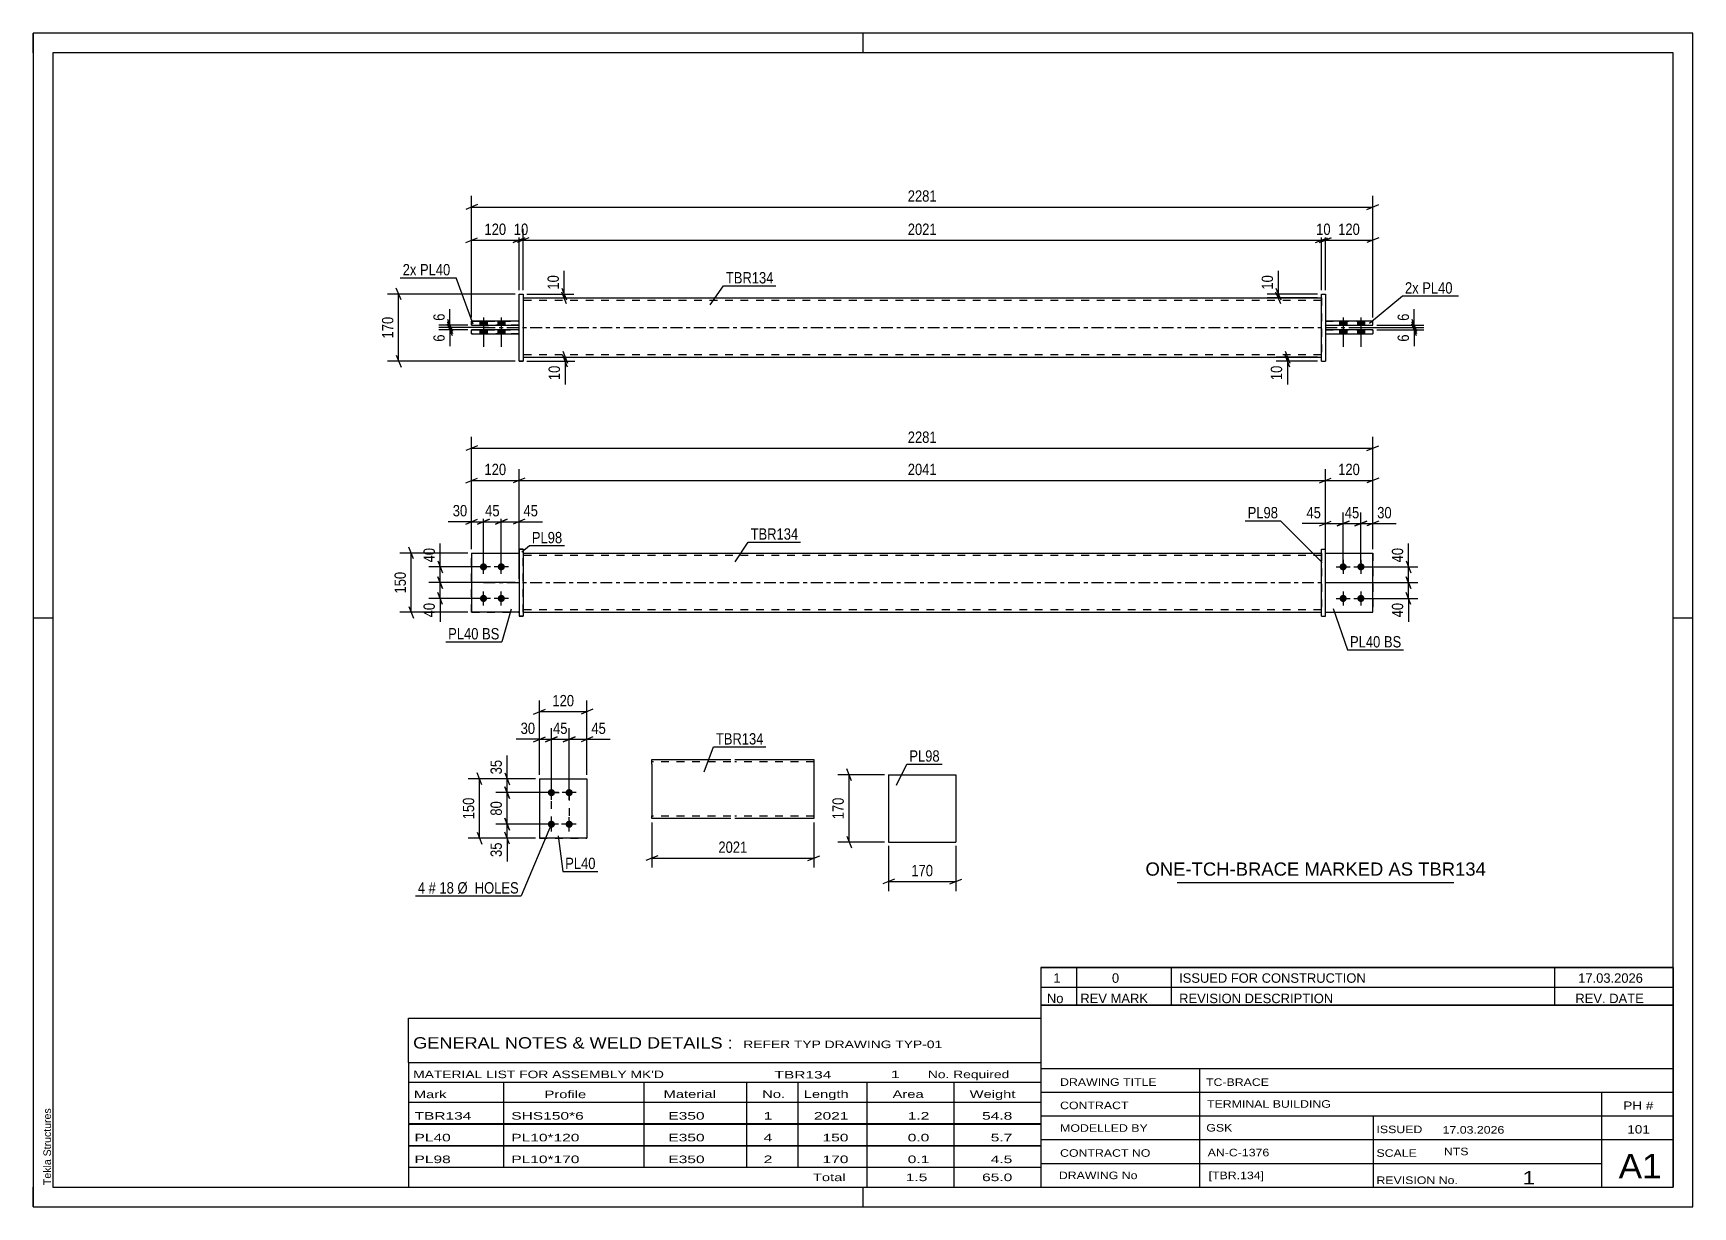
# Paper-space layout 'Layout1' of a CAD drawing. Header units: millimetres. Extents: x 0 to 420, y 0 to 297.
# The model-space entities are those that its viewports show. They can reach past a viewport. Long polylines and large blocks are cut down to what shows.
import ezdxf

# ---------------------------------------------------------------- set-up
doc = ezdxf.new("R2010")
doc.units = ezdxf.units.MM
doc.linetypes.add('DXK_LINE_DOT2', pattern=[3.9198, 1.9599, -1.9599])
doc.linetypes.add('DXK_LINE_DOT3', pattern=[5.9187, 2.979, -0.9799, 0.9799, -0.9799])
doc.layers.add('Viewport layer', color=7, linetype='Continuous', plot=False)
doc.styles.add('Arial', font='ARIAL.TTF', dxfattribs={"height": 0.2})
doc.styles.add('Arial Narrow', font='ARIALN.TTF', dxfattribs={"height": 0.2})

# ---------------------------------------------------------------- blocks, each defined once
blk = doc.blocks.new('Unknown-580573572-1163')
at = {"color": 5, "linetype": 'Continuous'}
for p, q in [((420, 297), (0, 297)), ((0, 297), (0, 0)), ((0, 292), (0, 297)), ((210, 292), (210, 297)), ((420, 0), (420, 297)), ((415, 292), (5, 292)), ((5, 292), (5, 5)), ((415, 5), (415, 292)), ((5, 149), (0, 149)), ((420, 149), (415, 149)), ((0, 0), (0, 5)), ((5, 5), (415, 5)), ((210, 0), (210, 5)), ((0, 0), (420, 0))]:
    blk.add_line(p, q, dxfattribs=at)
at = {"color": 174, "linetype": 'Continuous', "style": 'Arial'}
blk.add_text('Tekla Structures', height=1.9102, rotation=90, dxfattribs=at).set_placement((4.5, 5.5))
blk = doc.blocks.new('Part-580573572-1794 - 1738')
at = {"color": 2, "linetype": 'Continuous'}
for p, q in [((110.96, 165.45), (122.96, 165.45)), ((110.96, 165.45), (110.96, 150.45)), ((122.96, 150.45), (110.96, 150.45)), ((110.96, 150.45), (110.96, 150.45))]:
    blk.add_line(p, q, dxfattribs=at)
at = {"color": 7, "linetype": 'DXK_LINE_DOT2'}
for p, q in [((110.96, 165.45), (122.96, 165.45)), ((122.96, 165.45), (122.96, 165.45)), ((122.96, 165.45), (122.96, 150.45)), ((110.96, 150.45), (122.96, 150.45)), ((110.96, 150.45), (110.96, 150.45))]:
    blk.add_line(p, q, dxfattribs=at)
blk = doc.blocks.new('Part-580573572-1769 - 1738')
at = {"color": 2, "linetype": 'Continuous'}
for p, q in [((327.01, 165.45), (339.01, 165.45)), ((339.01, 165.45), (339.01, 165.45)), ((339.01, 150.45), (339.01, 165.45)), ((327.01, 150.45), (339.01, 150.45))]:
    blk.add_line(p, q, dxfattribs=at)
at = {"color": 7, "linetype": 'DXK_LINE_DOT2'}
for p, q in [((327.01, 165.45), (339.01, 165.45)), ((327.01, 150.45), (327.01, 165.45)), ((327.01, 150.45), (327.01, 150.45)), ((327.01, 150.45), (339.01, 150.45))]:
    blk.add_line(p, q, dxfattribs=at)
blk = doc.blocks.new('Part-580573572-1764 - 1738')
at = {"color": 7, "linetype": 'DXK_LINE_DOT2'}
for p, q in [((327.01, 165.45), (339.01, 165.45)), ((327.01, 150.45), (327.01, 165.45)), ((327.01, 165.45), (339.01, 165.45)), ((339.01, 165.45), (339.01, 165.45)), ((339.01, 165.45), (339.01, 150.45)), ((327.01, 150.45), (327.01, 150.45)), ((327.01, 150.45), (339.01, 150.45)), ((327.01, 150.45), (339.01, 150.45))]:
    blk.add_line(p, q, dxfattribs=at)
blk = doc.blocks.new('Part-580573572-1784 - 1738')
at = {"color": 2, "linetype": 'Continuous'}
for p, q in [((326.01, 166.45), (327.01, 166.45)), ((326.01, 149.45), (326.01, 166.45)), ((327.01, 149.45), (327.01, 166.45)), ((326.01, 149.45), (326.01, 149.45)), ((326.01, 149.45), (327.01, 149.45))]:
    blk.add_line(p, q, dxfattribs=at)
at = {"color": 7, "linetype": 'DXK_LINE_DOT2'}
for p, q in [((326.01, 166.45), (327.01, 166.45)), ((326.01, 149.45), (327.01, 149.45))]:
    blk.add_line(p, q, dxfattribs=at)
blk = doc.blocks.new('Part-580573572-1799 - 1738')
at = {"color": 2, "linetype": 'Continuous'}
for p, q in [((123.96, 166.45), (122.96, 166.45)), ((122.96, 166.45), (122.96, 149.45)), ((123.96, 166.45), (123.96, 166.45)), ((123.96, 166.45), (123.96, 149.45)), ((122.96, 149.45), (123.96, 149.45))]:
    blk.add_line(p, q, dxfattribs=at)
at = {"color": 7, "linetype": 'DXK_LINE_DOT2'}
for p, q in [((122.96, 166.45), (123.96, 166.45)), ((123.96, 149.45), (122.96, 149.45))]:
    blk.add_line(p, q, dxfattribs=at)
blk = doc.blocks.new('Part-580573572-1789 - 1738')
at = {"color": 7, "linetype": 'DXK_LINE_DOT2'}
for p, q in [((110.96, 165.45), (122.96, 165.45)), ((110.96, 165.45), (122.96, 165.45)), ((110.96, 150.45), (110.96, 165.45)), ((122.96, 165.45), (122.96, 165.45)), ((122.96, 165.45), (122.96, 150.45)), ((110.96, 150.45), (122.96, 150.45)), ((122.96, 150.45), (110.96, 150.45)), ((110.96, 150.45), (110.96, 150.45))]:
    blk.add_line(p, q, dxfattribs=at)
blk = doc.blocks.new('Part-580573572-1804 - 1738')
at = {"color": 2, "linetype": 'Continuous'}
for p, q in [((123.96, 165.45), (326.01, 165.45)), ((123.96, 150.45), (326.01, 150.45))]:
    blk.add_line(p, q, dxfattribs=at)
at = {"color": 7, "linetype": 'DXK_LINE_DOT2'}
for p, q in [((123.96, 150.45), (123.96, 165.45)), ((326.01, 164.85), (123.96, 164.85)), ((326.01, 165.45), (326.01, 150.45)), ((326.01, 151.05), (123.96, 151.05))]:
    blk.add_line(p, q, dxfattribs=at)
at = {"color": 7, "linetype": 'DXK_LINE_DOT3'}
blk.add_line((113.96, 157.95), (336.01, 157.95), dxfattribs=at)
blk = doc.blocks.new('Bolt-580573572-1805 - 1738')
at = {"linetype": 'Continuous'}
for points in [[(331.51, 162.85), (331.69, 162.83), (331.87, 162.78), (332.04, 162.68), (332.18, 162.56), (332.29, 162.4), (332.36, 162.23), (332.4, 162.05), (332.4, 161.86), (332.36, 161.68), (332.29, 161.5), (332.18, 161.35), (332.04, 161.23), (331.87, 161.13), (331.69, 161.07), (331.51, 161.05), (331.32, 161.07), (331.14, 161.13), (330.98, 161.23), (330.84, 161.35), (330.73, 161.5), (330.65, 161.68), (330.61, 161.86), (330.61, 162.05), (330.65, 162.23), (330.73, 162.4), (330.84, 162.56), (330.98, 162.68), (331.14, 162.78), (331.32, 162.83)], [(336.01, 162.85), (336.19, 162.83), (336.37, 162.78), (336.54, 162.68), (336.68, 162.56), (336.79, 162.4), (336.86, 162.23), (336.9, 162.05), (336.9, 161.86), (336.86, 161.68), (336.79, 161.5), (336.68, 161.35), (336.54, 161.23), (336.37, 161.13), (336.19, 161.07), (336.01, 161.05), (335.82, 161.07), (335.64, 161.13), (335.48, 161.23), (335.34, 161.35), (335.23, 161.5), (335.15, 161.68), (335.11, 161.86), (335.11, 162.05), (335.15, 162.23), (335.23, 162.4), (335.34, 162.56), (335.48, 162.68), (335.64, 162.78), (335.82, 162.83)], [(331.51, 154.85), (331.69, 154.83), (331.87, 154.78), (332.04, 154.68), (332.18, 154.56), (332.29, 154.4), (332.36, 154.23), (332.4, 154.05), (332.4, 153.86), (332.36, 153.68), (332.29, 153.5), (332.18, 153.35), (332.04, 153.23), (331.87, 153.13), (331.69, 153.07), (331.51, 153.05), (331.32, 153.07), (331.14, 153.13), (330.98, 153.23), (330.84, 153.35), (330.73, 153.5), (330.65, 153.68), (330.61, 153.86), (330.61, 154.05), (330.65, 154.23), (330.73, 154.4), (330.84, 154.56), (330.98, 154.68), (331.14, 154.78), (331.32, 154.83)], [(336.01, 154.85), (336.19, 154.83), (336.37, 154.78), (336.54, 154.68), (336.68, 154.56), (336.79, 154.4), (336.86, 154.23), (336.9, 154.05), (336.9, 153.86), (336.86, 153.68), (336.79, 153.5), (336.68, 153.35), (336.54, 153.23), (336.37, 153.13), (336.19, 153.07), (336.01, 153.05), (335.82, 153.07), (335.64, 153.13), (335.48, 153.23), (335.34, 153.35), (335.23, 153.5), (335.15, 153.68), (335.11, 153.86), (335.11, 154.05), (335.15, 154.23), (335.23, 154.4), (335.34, 154.56), (335.48, 154.68), (335.64, 154.78), (335.82, 154.83)]]:
    blk.add_hatch(color=1, dxfattribs=at).paths.add_polyline_path(points)
at = {"color": 1, "linetype": 'Continuous'}
for p, q in [((329.71, 161.95), (333.31, 161.95)), ((331.51, 163.75), (331.51, 160.15)), ((334.21, 161.95), (337.81, 161.95)), ((336.01, 163.75), (336.01, 160.15)), ((331.51, 155.75), (331.51, 152.15)), ((336.01, 155.75), (336.01, 152.15)), ((329.71, 153.95), (333.31, 153.95)), ((334.21, 153.95), (337.81, 153.95))]:
    blk.add_line(p, q, dxfattribs=at)
blk = doc.blocks.new('Bolt-580573572-1806 - 1738')
at = {"linetype": 'Continuous'}
for points in [[(113.96, 161.05), (113.77, 161.07), (113.59, 161.13), (113.43, 161.23), (113.29, 161.35), (113.18, 161.5), (113.1, 161.68), (113.06, 161.86), (113.06, 162.05), (113.1, 162.23), (113.18, 162.4), (113.29, 162.56), (113.43, 162.68), (113.59, 162.78), (113.77, 162.83), (113.96, 162.85), (114.14, 162.83), (114.32, 162.78), (114.49, 162.68), (114.63, 162.56), (114.74, 162.4), (114.81, 162.23), (114.85, 162.05), (114.85, 161.86), (114.81, 161.68), (114.74, 161.5), (114.63, 161.35), (114.49, 161.23), (114.32, 161.13), (114.14, 161.07)], [(118.46, 161.05), (118.27, 161.07), (118.09, 161.13), (117.93, 161.23), (117.79, 161.35), (117.68, 161.5), (117.6, 161.68), (117.56, 161.86), (117.56, 162.05), (117.6, 162.23), (117.68, 162.4), (117.79, 162.56), (117.93, 162.68), (118.09, 162.78), (118.27, 162.83), (118.46, 162.85), (118.64, 162.83), (118.82, 162.78), (118.99, 162.68), (119.13, 162.56), (119.24, 162.4), (119.31, 162.23), (119.35, 162.05), (119.35, 161.86), (119.31, 161.68), (119.24, 161.5), (119.13, 161.35), (118.99, 161.23), (118.82, 161.13), (118.64, 161.07)], [(113.96, 153.05), (113.77, 153.07), (113.59, 153.13), (113.43, 153.23), (113.29, 153.35), (113.18, 153.5), (113.1, 153.68), (113.06, 153.86), (113.06, 154.05), (113.1, 154.23), (113.18, 154.4), (113.29, 154.56), (113.43, 154.68), (113.59, 154.78), (113.77, 154.83), (113.96, 154.85), (114.14, 154.83), (114.32, 154.78), (114.49, 154.68), (114.63, 154.56), (114.74, 154.4), (114.81, 154.23), (114.85, 154.05), (114.85, 153.86), (114.81, 153.68), (114.74, 153.5), (114.63, 153.35), (114.49, 153.23), (114.32, 153.13), (114.14, 153.07)], [(118.46, 153.05), (118.27, 153.07), (118.09, 153.13), (117.93, 153.23), (117.79, 153.35), (117.68, 153.5), (117.6, 153.68), (117.56, 153.86), (117.56, 154.05), (117.6, 154.23), (117.68, 154.4), (117.79, 154.56), (117.93, 154.68), (118.09, 154.78), (118.27, 154.83), (118.46, 154.85), (118.64, 154.83), (118.82, 154.78), (118.99, 154.68), (119.13, 154.56), (119.24, 154.4), (119.31, 154.23), (119.35, 154.05), (119.35, 153.86), (119.31, 153.68), (119.24, 153.5), (119.13, 153.35), (118.99, 153.23), (118.82, 153.13), (118.64, 153.07)]]:
    blk.add_hatch(color=1, dxfattribs=at).paths.add_polyline_path(points)
at = {"color": 1, "linetype": 'Continuous'}
for p, q in [((115.76, 161.95), (112.16, 161.95)), ((113.96, 160.15), (113.96, 163.75)), ((120.26, 161.95), (116.66, 161.95)), ((118.46, 160.15), (118.46, 163.75)), ((113.96, 152.15), (113.96, 155.75)), ((118.46, 152.15), (118.46, 155.75)), ((115.76, 153.95), (112.16, 153.95)), ((120.26, 153.95), (116.66, 153.95))]:
    blk.add_line(p, q, dxfattribs=at)
blk = doc.blocks.new('Part-580573572-1418 - 1390')
at = {"color": 2, "linetype": 'Continuous'}
for p, q in [((339.01, 224.09), (327.01, 224.09)), ((327.01, 223.09), (339.01, 223.09)), ((339.01, 223.09), (339.01, 224.09))]:
    blk.add_line(p, q, dxfattribs=at)
at = {"color": 7, "linetype": 'DXK_LINE_DOT2'}
for p, q in [((327.01, 224.09), (327.01, 223.09)), ((327.01, 224.09), (339.01, 224.09)), ((327.01, 223.09), (339.01, 223.09))]:
    blk.add_line(p, q, dxfattribs=at)
blk = doc.blocks.new('Part-580573572-1445 - 1390')
at = {"color": 2, "linetype": 'Continuous'}
for p, q in [((123.96, 229.99), (326.01, 229.99)), ((123.96, 214.99), (326.01, 214.99))]:
    blk.add_line(p, q, dxfattribs=at)
at = {"color": 7, "linetype": 'DXK_LINE_DOT2'}
for p, q in [((123.96, 229.99), (123.96, 214.99)), ((326.01, 229.39), (123.96, 229.39)), ((326.01, 229.99), (326.01, 214.99)), ((326.01, 215.59), (123.96, 215.59))]:
    blk.add_line(p, q, dxfattribs=at)
at = {"color": 7, "linetype": 'DXK_LINE_DOT3'}
blk.add_line((113.96, 222.49), (336.01, 222.49), dxfattribs=at)
blk = doc.blocks.new('Bolt-580573572-1429 - 1390')
at = {"linetype": 'Continuous'}
for points in [[(113.06, 223.09), (114.86, 223.09), (114.86, 224.09), (113.06, 224.09)], [(113.06, 223.09), (114.86, 223.09), (114.86, 224.09), (113.06, 224.09)], [(117.56, 223.09), (119.36, 223.09), (119.36, 224.09), (117.56, 224.09)], [(117.56, 223.09), (119.36, 223.09), (119.36, 224.09), (117.56, 224.09)], [(113.06, 220.89), (114.86, 220.89), (114.86, 221.89), (113.06, 221.89)], [(113.06, 220.89), (114.86, 220.89), (114.86, 221.89), (113.06, 221.89)], [(117.56, 220.89), (119.36, 220.89), (119.36, 221.89), (117.56, 221.89)], [(117.56, 220.89), (119.36, 220.89), (119.36, 221.89), (117.56, 221.89)]]:
    blk.add_hatch(color=1, dxfattribs=at).paths.add_polyline_path(points)
at = {"color": 1, "linetype": 'Continuous'}
for p, q in [((113.06, 224.09), (113.06, 223.09)), ((113.06, 224.09), (113.06, 223.09)), ((113.96, 225.09), (113.96, 217.59)), ((113.96, 225.09), (113.96, 217.59)), ((114.86, 224.09), (114.86, 223.09)), ((114.86, 224.09), (114.86, 223.09)), ((117.56, 224.09), (117.56, 223.09)), ((117.56, 224.09), (117.56, 223.09)), ((118.46, 225.09), (118.46, 217.59)), ((118.46, 225.09), (118.46, 217.59)), ((119.36, 224.09), (119.36, 223.09)), ((119.36, 224.09), (119.36, 223.09)), ((113.06, 221.89), (113.06, 220.89)), ((113.06, 221.89), (113.06, 220.89)), ((114.86, 221.89), (114.86, 220.89)), ((114.86, 221.89), (114.86, 220.89)), ((117.56, 221.89), (117.56, 220.89)), ((117.56, 221.89), (117.56, 220.89)), ((119.36, 221.89), (119.36, 220.89)), ((119.36, 221.89), (119.36, 220.89))]:
    blk.add_line(p, q, dxfattribs=at)
blk = doc.blocks.new('Part-580573572-1446 - 1390')
at = {"color": 2, "linetype": 'Continuous'}
for p, q in [((122.96, 230.99), (123.96, 230.99)), ((122.96, 213.99), (122.96, 230.99)), ((123.96, 230.99), (123.96, 230.99)), ((123.96, 230.99), (123.96, 213.99)), ((123.96, 213.99), (122.96, 213.99)), ((122.96, 213.99), (122.96, 213.99))]:
    blk.add_line(p, q, dxfattribs=at)
at = {"color": 7, "linetype": 'DXK_LINE_DOT2'}
for p, q in [((122.96, 230.99), (123.96, 230.99)), ((122.96, 213.99), (123.96, 213.99)), ((122.96, 213.99), (122.96, 213.99))]:
    blk.add_line(p, q, dxfattribs=at)
blk = doc.blocks.new('Bolt-580573572-1430 - 1390')
at = {"linetype": 'Continuous'}
for points in [[(332.41, 224.09), (330.61, 224.09), (330.61, 223.09), (332.41, 223.09)], [(332.41, 224.09), (330.61, 224.09), (330.61, 223.09), (332.41, 223.09)], [(336.91, 224.09), (335.11, 224.09), (335.11, 223.09), (336.91, 223.09)], [(336.91, 224.09), (335.11, 224.09), (335.11, 223.09), (336.91, 223.09)], [(332.41, 221.89), (330.61, 221.89), (330.61, 220.89), (332.41, 220.89)], [(332.41, 221.89), (330.61, 221.89), (330.61, 220.89), (332.41, 220.89)], [(336.91, 221.89), (335.11, 221.89), (335.11, 220.89), (336.91, 220.89)], [(336.91, 221.89), (335.11, 221.89), (335.11, 220.89), (336.91, 220.89)]]:
    blk.add_hatch(color=1, dxfattribs=at).paths.add_polyline_path(points)
at = {"color": 1, "linetype": 'Continuous'}
for p, q in [((330.61, 224.09), (330.61, 223.09)), ((330.61, 224.09), (330.61, 223.09)), ((331.51, 225.09), (331.51, 217.59)), ((331.51, 225.09), (331.51, 217.59)), ((332.41, 224.09), (332.41, 223.09)), ((332.41, 224.09), (332.41, 223.09)), ((335.11, 224.09), (335.11, 223.09)), ((335.11, 224.09), (335.11, 223.09)), ((336.01, 225.09), (336.01, 217.59)), ((336.01, 225.09), (336.01, 217.59)), ((336.91, 224.09), (336.91, 223.09)), ((336.91, 224.09), (336.91, 223.09)), ((330.61, 221.89), (330.61, 220.89)), ((330.61, 221.89), (330.61, 220.89)), ((332.41, 221.89), (332.41, 220.89)), ((332.41, 221.89), (332.41, 220.89)), ((335.11, 221.89), (335.11, 220.89)), ((335.11, 221.89), (335.11, 220.89)), ((336.91, 221.89), (336.91, 220.89)), ((336.91, 221.89), (336.91, 220.89))]:
    blk.add_line(p, q, dxfattribs=at)
blk = doc.blocks.new('Part-580573572-1451 - 1390')
at = {"color": 2, "linetype": 'Continuous'}
for p, q in [((122.96, 221.89), (110.96, 221.89)), ((110.96, 220.89), (110.96, 221.89)), ((110.96, 220.89), (122.96, 220.89)), ((110.96, 220.89), (110.96, 220.89))]:
    blk.add_line(p, q, dxfattribs=at)
at = {"color": 7, "linetype": 'DXK_LINE_DOT2'}
for p, q in [((110.96, 221.89), (122.96, 221.89)), ((122.96, 220.89), (110.96, 220.89)), ((122.96, 220.89), (122.96, 221.89))]:
    blk.add_line(p, q, dxfattribs=at)
blk = doc.blocks.new('Part-580573572-1456 - 1390')
at = {"color": 2, "linetype": 'Continuous'}
for p, q in [((122.96, 224.09), (110.96, 224.09)), ((110.96, 223.09), (110.96, 224.09)), ((110.96, 223.09), (122.96, 223.09)), ((110.96, 223.09), (110.96, 223.09))]:
    blk.add_line(p, q, dxfattribs=at)
at = {"color": 7, "linetype": 'DXK_LINE_DOT2'}
for p, q in [((110.96, 224.09), (122.96, 224.09)), ((122.96, 223.09), (110.96, 223.09)), ((122.96, 223.09), (122.96, 224.09))]:
    blk.add_line(p, q, dxfattribs=at)
blk = doc.blocks.new('Part-580573572-1457 - 1390')
at = {"color": 2, "linetype": 'Continuous'}
for p, q in [((326.01, 230.99), (326.01, 230.99)), ((326.01, 213.99), (326.01, 230.99)), ((326.01, 230.99), (327.01, 230.99)), ((327.01, 230.99), (327.01, 230.99)), ((327.01, 230.99), (327.01, 213.99)), ((326.01, 213.99), (327.01, 213.99)), ((326.01, 213.99), (326.01, 213.99)), ((327.01, 213.99), (327.01, 213.99))]:
    blk.add_line(p, q, dxfattribs=at)
at = {"color": 7, "linetype": 'DXK_LINE_DOT2'}
for p, q in [((326.01, 230.99), (327.01, 230.99)), ((326.01, 213.99), (327.01, 213.99)), ((327.01, 213.99), (327.01, 213.99))]:
    blk.add_line(p, q, dxfattribs=at)
blk = doc.blocks.new('Part-580573572-1462 - 1390')
at = {"color": 2, "linetype": 'Continuous'}
for p, q in [((339.01, 221.89), (327.01, 221.89)), ((327.01, 220.89), (339.01, 220.89)), ((339.01, 221.89), (339.01, 220.89))]:
    blk.add_line(p, q, dxfattribs=at)
at = {"color": 7, "linetype": 'DXK_LINE_DOT2'}
for p, q in [((327.01, 221.89), (327.01, 220.89)), ((327.01, 221.89), (339.01, 221.89)), ((327.01, 220.89), (339.01, 220.89))]:
    blk.add_line(p, q, dxfattribs=at)
blk = doc.blocks.new('Bolt-580573572-2158 - 2123')
at = {"linetype": 'Continuous'}
for points in [[(131.14, 105.71), (131.32, 105.69), (131.5, 105.64), (131.67, 105.54), (131.81, 105.42), (131.92, 105.26), (131.99, 105.09), (132.03, 104.91), (132.03, 104.72), (131.99, 104.54), (131.92, 104.36), (131.81, 104.21), (131.67, 104.09), (131.5, 103.99), (131.32, 103.93), (131.14, 103.91), (130.95, 103.93), (130.77, 103.99), (130.61, 104.09), (130.47, 104.21), (130.36, 104.36), (130.28, 104.54), (130.24, 104.72), (130.24, 104.91), (130.28, 105.09), (130.36, 105.26), (130.47, 105.42), (130.61, 105.54), (130.77, 105.64), (130.95, 105.69)], [(135.64, 105.71), (135.82, 105.69), (136, 105.64), (136.17, 105.54), (136.31, 105.42), (136.42, 105.26), (136.49, 105.09), (136.53, 104.91), (136.53, 104.72), (136.49, 104.54), (136.42, 104.36), (136.31, 104.21), (136.17, 104.09), (136, 103.99), (135.82, 103.93), (135.64, 103.91), (135.45, 103.93), (135.27, 103.99), (135.11, 104.09), (134.97, 104.21), (134.86, 104.36), (134.78, 104.54), (134.74, 104.72), (134.74, 104.91), (134.78, 105.09), (134.86, 105.26), (134.97, 105.42), (135.11, 105.54), (135.27, 105.64), (135.45, 105.69)], [(131.14, 97.71), (131.32, 97.69), (131.5, 97.64), (131.67, 97.54), (131.81, 97.42), (131.92, 97.26), (131.99, 97.09), (132.03, 96.91), (132.03, 96.72), (131.99, 96.54), (131.92, 96.36), (131.81, 96.21), (131.67, 96.09), (131.5, 95.99), (131.32, 95.93), (131.14, 95.91), (130.95, 95.93), (130.77, 95.99), (130.61, 96.09), (130.47, 96.21), (130.36, 96.36), (130.28, 96.54), (130.24, 96.72), (130.24, 96.91), (130.28, 97.09), (130.36, 97.26), (130.47, 97.42), (130.61, 97.54), (130.77, 97.64), (130.95, 97.69)], [(135.64, 97.71), (135.82, 97.69), (136, 97.64), (136.17, 97.54), (136.31, 97.42), (136.42, 97.26), (136.49, 97.09), (136.53, 96.91), (136.53, 96.72), (136.49, 96.54), (136.42, 96.36), (136.31, 96.21), (136.17, 96.09), (136, 95.99), (135.82, 95.93), (135.64, 95.91), (135.45, 95.93), (135.27, 95.99), (135.11, 96.09), (134.97, 96.21), (134.86, 96.36), (134.78, 96.54), (134.74, 96.72), (134.74, 96.91), (134.78, 97.09), (134.86, 97.26), (134.97, 97.42), (135.11, 97.54), (135.27, 97.64), (135.45, 97.69)]]:
    blk.add_hatch(color=1, dxfattribs=at).paths.add_polyline_path(points)
at = {"color": 1, "linetype": 'Continuous'}
for p, q in [((131.14, 103.01), (131.14, 106.61)), ((135.64, 103.01), (135.64, 106.61)), ((132.94, 104.81), (129.34, 104.81)), ((137.44, 104.81), (133.84, 104.81)), ((132.94, 96.81), (129.34, 96.81)), ((131.14, 95.01), (131.14, 98.61)), ((137.44, 96.81), (133.84, 96.81)), ((135.64, 95.01), (135.64, 98.61))]:
    blk.add_line(p, q, dxfattribs=at)
blk = doc.blocks.new('Part-580573572-2163 - 2123')
at = {"color": 2, "linetype": 'Continuous'}
for p, q in [((128.14, 108.31), (140.14, 108.31)), ((128.14, 108.31), (128.14, 93.31)), ((140.14, 108.31), (140.14, 108.31)), ((140.14, 108.31), (140.14, 93.31)), ((140.14, 93.31), (128.14, 93.31)), ((128.14, 93.31), (128.14, 93.31))]:
    blk.add_line(p, q, dxfattribs=at)
at = {"color": 7, "linetype": 'DXK_LINE_DOT2'}
for p, q in [((128.14, 108.31), (140.14, 108.31)), ((140.14, 108.31), (140.14, 108.31)), ((128.14, 93.31), (140.14, 93.31))]:
    blk.add_line(p, q, dxfattribs=at)
blk = doc.blocks.new('Part-580573572-2294 - 2288')
at = {"color": 2, "linetype": 'Continuous'}
for p, q in [((216.48, 109.31), (216.48, 92.31)), ((216.48, 109.31), (233.48, 109.31)), ((233.48, 109.31), (233.48, 92.31)), ((216.48, 92.31), (233.48, 92.31))]:
    blk.add_line(p, q, dxfattribs=at)
blk = doc.blocks.new('Part-580573572-2321 - 2313')
at = {"color": 2, "linetype": 'Continuous'}
for p, q in [((156.56, 112.03), (156.56, 113.23)), ((156.56, 113.23), (176.56, 113.23)), ((156.56, 112.03), (156.56, 98.97)), ((177.56, 113.23), (197.56, 113.23)), ((197.56, 113.23), (197.56, 113.14)), ((197.56, 113.14), (197.56, 112.03)), ((197.56, 112.03), (197.56, 98.23)), ((156.56, 98.32), (156.56, 98.97)), ((156.56, 98.23), (156.56, 98.32)), ((176.56, 98.23), (156.56, 98.23)), ((197.56, 98.23), (177.56, 98.23))]:
    blk.add_line(p, q, dxfattribs=at)
at = {"color": 7, "linetype": 'DXK_LINE_DOT2'}
for p, q in [((176.56, 112.63), (156.56, 112.63)), ((197.56, 112.63), (177.56, 112.63)), ((197.56, 112.88), (197.56, 112.03)), ((156.56, 98.97), (156.56, 98.58)), ((156.56, 98.83), (156.56, 98.88)), ((176.56, 98.83), (156.56, 98.83)), ((197.56, 98.83), (177.56, 98.83)), ((197.56, 98.88), (197.56, 98.97)), ((197.56, 98.83), (197.56, 98.88)), ((197.56, 98.83), (197.56, 98.88))]:
    blk.add_line(p, q, dxfattribs=at)
blk = doc.blocks.new('Rectangle-580573572-2273 - 2123')
at = {"color": 1, "linetype": 'DXK_LINE_DOT2'}
blk.add_lwpolyline([(131.14, 104.81), (135.64, 104.81), (135.64, 96.81), (131.14, 96.81), (131.14, 104.81)], close=True, dxfattribs=at)
blk = doc.blocks.new('StraightDimension-580573572-1826 - 1738')
at = {"color": 7, "linetype": 'Continuous'}
for p, q in [((330.01, 172.29), (333.01, 173.49)), ((331.51, 162.95), (331.51, 175.74)), ((331.51, 172.89), (336.01, 172.89)), ((337.51, 173.49), (334.51, 172.29)), ((336.01, 162.95), (336.01, 175.74))]:
    blk.add_line(p, q, dxfattribs=at)
at = {"color": 0}
blk.add_wipeout([(336.18, 173.64), (336.18, 177.84), (331.33, 177.84), (331.33, 173.64)], dxfattribs=at)
at = {"color": 3, "style": 'Arial Narrow'}
blk.add_text('45', height=2.863, dxfattribs=at).set_placement((331.93, 174.24))
blk = doc.blocks.new('StraightDimension-580573572-1914 - 1738')
at = {"color": 7, "linetype": 'Continuous'}
for p, q in [((122.96, 158.95), (122.96, 186.68)), ((327.01, 166.45), (327.01, 186.68)), ((124.46, 184.43), (121.46, 183.23)), ((122.96, 183.83), (327.01, 183.83)), ((325.51, 183.23), (328.51, 184.43))]:
    blk.add_line(p, q, dxfattribs=at)
at = {"color": 0}
blk.add_wipeout([(229.24, 184.58), (229.24, 188.78), (220.73, 188.78), (220.73, 184.58)], dxfattribs=at)
at = {"color": 3, "style": 'Arial Narrow'}
blk.add_text('2041', height=2.863, dxfattribs=at).set_placement((221.33, 185.18))
blk = doc.blocks.new('StraightDimension-580573572-1991 - 1738')
at = {"color": 7, "linetype": 'Continuous'}
for p, q in [((121.96, 157.95), (100.14, 157.95)), ((102.39, 159.45), (103.59, 156.45)), ((103.59, 152.45), (102.39, 155.45)), ((102.99, 153.95), (102.99, 157.95)), ((112.96, 153.95), (100.14, 153.95))]:
    blk.add_line(p, q, dxfattribs=at)
at = {"color": 0}
blk.add_wipeout([(102.24, 153.43), (98.04, 153.43), (98.04, 148.57), (102.24, 148.57)], dxfattribs=at)
at = {"color": 7, "linetype": 'Continuous'}
blk.add_line((102.99, 153.95), (102.99, 148.05), dxfattribs=at)
blk.add_line((102.99, 153.95), (102.99, 148.05), dxfattribs=at)
at = {"color": 3, "style": 'Arial Narrow'}
blk.add_text('40', height=2.863, rotation=90.0002, dxfattribs=at).set_placement((101.64, 149.17))
blk = doc.blocks.new('StraightDimension-580573572-1974 - 1738')
at = {"color": 7, "linetype": 'Continuous'}
for p, q in [((116.96, 172.78), (119.96, 173.98)), ((118.46, 162.95), (118.46, 176.23)), ((118.46, 173.38), (122.96, 173.38)), ((124.46, 173.98), (121.46, 172.78)), ((122.96, 166.45), (122.96, 176.23))]:
    blk.add_line(p, q, dxfattribs=at)
at = {"color": 0}
blk.add_wipeout([(128.34, 174.13), (128.34, 178.33), (123.48, 178.33), (123.48, 174.13)], dxfattribs=at)
at = {"color": 7, "linetype": 'Continuous'}
blk.add_line((122.96, 173.38), (128.86, 173.38), dxfattribs=at)
blk.add_line((122.96, 173.38), (128.86, 173.38), dxfattribs=at)
at = {"color": 3, "style": 'Arial Narrow'}
blk.add_text('45', height=2.863, dxfattribs=at).set_placement((124.08, 174.73))
blk = doc.blocks.new('StraightDimension-580573572-2000 - 1738')
at = {"color": 7, "linetype": 'Continuous'}
for p, q in [((112.96, 161.95), (100.14, 161.95)), ((102.39, 163.45), (103.59, 160.45)), ((102.99, 157.95), (102.99, 161.95)), ((121.96, 157.95), (100.14, 157.95)), ((103.59, 156.45), (102.39, 159.45))]:
    blk.add_line(p, q, dxfattribs=at)
at = {"color": 0}
blk.add_wipeout([(102.24, 167.34), (98.04, 167.34), (98.04, 162.48), (102.24, 162.48)], dxfattribs=at)
at = {"color": 7, "linetype": 'Continuous'}
blk.add_line((102.99, 161.95), (102.99, 167.86), dxfattribs=at)
blk.add_line((102.99, 161.95), (102.99, 167.86), dxfattribs=at)
at = {"color": 3, "style": 'Arial Narrow'}
blk.add_text('40', height=2.863, rotation=90.0002, dxfattribs=at).set_placement((101.64, 163.08))
blk = doc.blocks.new('StraightDimension-580573572-1810 - 1738')
at = {"color": 7, "linetype": 'Continuous'}
for p, q in [((334.51, 172.29), (337.51, 173.49)), ((336.01, 162.95), (336.01, 175.74)), ((336.01, 172.89), (339.01, 172.89)), ((340.51, 173.49), (337.51, 172.29)), ((339.01, 166.45), (339.01, 175.74))]:
    blk.add_line(p, q, dxfattribs=at)
at = {"color": 0}
blk.add_wipeout([(344.39, 173.64), (344.39, 177.84), (339.53, 177.84), (339.53, 173.64)], dxfattribs=at)
at = {"color": 7, "linetype": 'Continuous'}
blk.add_line((339.01, 172.89), (344.91, 172.89), dxfattribs=at)
blk.add_line((339.01, 172.89), (344.91, 172.89), dxfattribs=at)
at = {"color": 3, "style": 'Arial Narrow'}
blk.add_text('30', height=2.863, dxfattribs=at).set_placement((340.13, 174.24))
blk = doc.blocks.new('StraightDimension-580573572-1839 - 1738')
at = {"color": 7, "linetype": 'Continuous'}
for p, q in [((325.51, 172.29), (328.51, 173.49)), ((327.01, 166.45), (327.01, 175.74)), ((327.01, 172.89), (331.51, 172.89)), ((333.01, 173.49), (330.01, 172.29)), ((331.51, 162.95), (331.51, 175.74))]:
    blk.add_line(p, q, dxfattribs=at)
at = {"color": 0}
blk.add_wipeout([(326.48, 173.64), (326.48, 177.84), (321.63, 177.84), (321.63, 173.64)], dxfattribs=at)
at = {"color": 7, "linetype": 'Continuous'}
blk.add_line((327.01, 172.89), (321.1, 172.89), dxfattribs=at)
blk.add_line((327.01, 172.89), (321.1, 172.89), dxfattribs=at)
at = {"color": 3, "style": 'Arial Narrow'}
blk.add_text('45', height=2.863, dxfattribs=at).set_placement((322.23, 174.24))
blk = doc.blocks.new('StraightDimension-580573572-1856 - 1738')
at = {"color": 7, "linetype": 'Continuous'}
for p, q in [((110.96, 166.45), (110.96, 194.83)), ((339.01, 166.45), (339.01, 194.83)), ((112.46, 192.58), (109.46, 191.38)), ((110.96, 191.98), (339.01, 191.98)), ((337.51, 191.38), (340.51, 192.58))]:
    blk.add_line(p, q, dxfattribs=at)
at = {"color": 0}
blk.add_wipeout([(229.24, 192.73), (229.24, 196.93), (220.73, 196.93), (220.73, 192.73)], dxfattribs=at)
at = {"color": 3, "style": 'Arial Narrow'}
blk.add_text('2281', height=2.863, dxfattribs=at).set_placement((221.33, 193.33))
blk = doc.blocks.new('StraightDimension-580573572-1876 - 1738')
at = {"color": 7, "linetype": 'Continuous'}
for p, q in [((337.01, 161.95), (350.45, 161.95)), ((347.45, 163.45), (348.65, 160.45)), ((348.05, 157.95), (348.05, 161.95)), ((328.01, 157.95), (350.45, 157.95)), ((348.65, 156.45), (347.45, 159.45))]:
    blk.add_line(p, q, dxfattribs=at)
at = {"color": 0}
blk.add_wipeout([(347.3, 167.34), (343.1, 167.34), (343.1, 162.48), (347.3, 162.48)], dxfattribs=at)
at = {"color": 7, "linetype": 'Continuous'}
blk.add_line((348.05, 161.95), (348.05, 167.86), dxfattribs=at)
blk.add_line((348.05, 161.95), (348.05, 167.86), dxfattribs=at)
at = {"color": 3, "style": 'Arial Narrow'}
blk.add_text('40', height=2.863, rotation=90.0002, dxfattribs=at).set_placement((346.7, 163.08))
blk = doc.blocks.new('StraightDimension-580573572-1885 - 1738')
at = {"color": 7, "linetype": 'Continuous'}
for p, q in [((328.01, 157.95), (350.45, 157.95)), ((347.45, 159.45), (348.65, 156.45)), ((348.65, 152.45), (347.45, 155.45)), ((348.05, 153.95), (348.05, 157.95)), ((337.01, 153.95), (350.45, 153.95))]:
    blk.add_line(p, q, dxfattribs=at)
at = {"color": 0}
blk.add_wipeout([(347.3, 153.43), (343.1, 153.43), (343.1, 148.57), (347.3, 148.57)], dxfattribs=at)
at = {"color": 7, "linetype": 'Continuous'}
blk.add_line((348.05, 153.95), (348.05, 148.05), dxfattribs=at)
blk.add_line((348.05, 153.95), (348.05, 148.05), dxfattribs=at)
at = {"color": 3, "style": 'Arial Narrow'}
blk.add_text('40', height=2.863, rotation=90.0002, dxfattribs=at).set_placement((346.7, 149.17))
blk = doc.blocks.new('StraightDimension-580573572-1895 - 1738')
at = {"color": 7, "linetype": 'Continuous'}
for p, q in [((327.01, 166.45), (327.01, 186.68)), ((339.01, 166.45), (339.01, 186.68)), ((325.51, 183.23), (328.51, 184.43)), ((327.01, 183.83), (339.01, 183.83)), ((340.51, 184.43), (337.51, 183.23))]:
    blk.add_line(p, q, dxfattribs=at)
at = {"color": 0}
blk.add_wipeout([(336.35, 184.58), (336.35, 188.78), (329.66, 188.78), (329.66, 184.58)], dxfattribs=at)
at = {"color": 3, "style": 'Arial Narrow'}
blk.add_text('120', height=2.863, dxfattribs=at).set_placement((330.26, 185.18))
blk = doc.blocks.new('StraightDimension-580573572-1929 - 1738')
at = {"color": 7, "linetype": 'Continuous'}
for p, q in [((110.96, 166.45), (110.96, 186.68)), ((122.96, 158.95), (122.96, 186.68)), ((109.46, 183.23), (112.46, 184.43)), ((110.96, 183.83), (122.96, 183.83)), ((124.46, 184.43), (121.46, 183.23))]:
    blk.add_line(p, q, dxfattribs=at)
at = {"color": 0}
blk.add_wipeout([(120.3, 184.58), (120.3, 188.78), (113.61, 188.78), (113.61, 184.58)], dxfattribs=at)
at = {"color": 3, "style": 'Arial Narrow'}
blk.add_text('120', height=2.863, dxfattribs=at).set_placement((114.21, 185.18))
blk = doc.blocks.new('StraightDimension-580573572-1945 - 1738')
at = {"color": 7, "linetype": 'Continuous'}
for p, q in [((109.46, 172.78), (112.46, 173.98)), ((110.96, 166.45), (110.96, 176.23)), ((110.96, 173.38), (113.96, 173.38)), ((115.46, 173.98), (112.46, 172.78)), ((113.96, 162.95), (113.96, 176.23))]:
    blk.add_line(p, q, dxfattribs=at)
at = {"color": 0}
blk.add_wipeout([(110.43, 174.13), (110.43, 178.33), (105.58, 178.33), (105.58, 174.13)], dxfattribs=at)
at = {"color": 7, "linetype": 'Continuous'}
blk.add_line((110.96, 173.38), (105.05, 173.38), dxfattribs=at)
blk.add_line((110.96, 173.38), (105.05, 173.38), dxfattribs=at)
at = {"color": 3, "style": 'Arial Narrow'}
blk.add_text('30', height=2.863, dxfattribs=at).set_placement((106.18, 174.73))
blk = doc.blocks.new('StraightDimension-580573572-1961 - 1738')
at = {"color": 7, "linetype": 'Continuous'}
for p, q in [((112.46, 172.78), (115.46, 173.98)), ((113.96, 162.95), (113.96, 176.23)), ((113.96, 173.38), (118.46, 173.38)), ((119.96, 173.98), (116.96, 172.78)), ((118.46, 162.95), (118.46, 176.23))]:
    blk.add_line(p, q, dxfattribs=at)
at = {"color": 0}
blk.add_wipeout([(118.63, 174.13), (118.63, 178.33), (113.78, 178.33), (113.78, 174.13)], dxfattribs=at)
at = {"color": 3, "style": 'Arial Narrow'}
blk.add_text('45', height=2.863, dxfattribs=at).set_placement((114.38, 174.73))
blk = doc.blocks.new('StraightDimension-580573572-2010 - 1738')
at = {"color": 7, "linetype": 'Continuous'}
for p, q in [((109.96, 165.45), (92.81, 165.45)), ((96.26, 163.95), (95.06, 166.95)), ((95.66, 150.45), (95.66, 165.45)), ((95.06, 151.95), (96.26, 148.95)), ((109.96, 150.45), (92.81, 150.45))]:
    blk.add_line(p, q, dxfattribs=at)
at = {"color": 0}
blk.add_wipeout([(94.91, 161.3), (90.71, 161.3), (90.71, 154.61), (94.91, 154.61)], dxfattribs=at)
at = {"color": 3, "style": 'Arial Narrow'}
blk.add_text('150', height=2.863, rotation=90.0002, dxfattribs=at).set_placement((94.31, 155.21))
blk = doc.blocks.new('StraightDimension-580573572-1691 - 1390')
at = {"color": 7, "linetype": 'Continuous'}
for p, q in [((104.88, 223.99), (106.08, 220.99)), ((106.08, 220.39), (104.88, 223.39)), ((115.21, 222.49), (102.63, 222.49)), ((109.96, 221.89), (102.63, 221.89)), ((105.48, 221.89), (105.48, 222.49))]:
    blk.add_line(p, q, dxfattribs=at)
at = {"color": 0}
blk.add_wipeout([(104.73, 221.36), (100.53, 221.36), (100.53, 218.33), (104.73, 218.33)], dxfattribs=at)
at = {"color": 7, "linetype": 'Continuous'}
blk.add_line((105.48, 221.89), (105.48, 217.81), dxfattribs=at)
blk.add_line((105.48, 221.89), (105.48, 217.81), dxfattribs=at)
at = {"color": 3, "style": 'Arial Narrow'}
blk.add_text('6', height=2.86, rotation=90.0002, dxfattribs=at).set_placement((104.13, 218.93))
blk = doc.blocks.new('StraightDimension-580573572-1552 - 1390')
at = {"color": 7, "linetype": 'Continuous'}
for p, q in [((314.51, 232.49), (315.71, 229.49)), ((315.71, 228.49), (314.51, 231.49)), ((325.01, 230.99), (312.26, 230.99)), ((325.01, 229.99), (312.26, 229.99)), ((315.11, 229.99), (315.11, 230.99))]:
    blk.add_line(p, q, dxfattribs=at)
at = {"color": 0}
blk.add_wipeout([(314.36, 236.37), (310.16, 236.37), (310.16, 231.51), (314.36, 231.51)], dxfattribs=at)
at = {"color": 7, "linetype": 'Continuous'}
blk.add_line((315.11, 230.99), (315.11, 236.89), dxfattribs=at)
blk.add_line((315.11, 230.99), (315.11, 236.89), dxfattribs=at)
at = {"color": 3, "style": 'Arial Narrow'}
blk.add_text('10', height=2.863, rotation=90.0002, dxfattribs=at).set_placement((313.76, 232.11))
blk = doc.blocks.new('StraightDimension-580573572-1681 - 1390')
at = {"color": 7, "linetype": 'Continuous'}
for p, q in [((109.96, 223.09), (102.63, 223.09)), ((104.88, 224.59), (106.08, 221.59)), ((106.08, 220.99), (104.88, 223.99)), ((105.48, 222.49), (105.48, 223.09)), ((115.21, 222.49), (102.63, 222.49))]:
    blk.add_line(p, q, dxfattribs=at)
at = {"color": 0}
blk.add_wipeout([(104.73, 226.64), (100.53, 226.64), (100.53, 223.61), (104.73, 223.61)], dxfattribs=at)
at = {"color": 7, "linetype": 'Continuous'}
blk.add_line((105.48, 223.09), (105.48, 227.17), dxfattribs=at)
blk.add_line((105.48, 223.09), (105.48, 227.17), dxfattribs=at)
at = {"color": 3, "style": 'Arial Narrow'}
blk.add_text('6', height=2.86, rotation=90.0002, dxfattribs=at).set_placement((104.13, 224.21))
blk = doc.blocks.new('StraightDimension-580573572-1538 - 1390')
at = {"color": 7, "linetype": 'Continuous'}
for p, q in [((325.01, 214.99), (314.56, 214.99)), ((316.81, 216.49), (318.01, 213.49)), ((318.01, 212.49), (316.81, 215.49)), ((317.41, 213.99), (317.41, 214.99)), ((325.01, 213.99), (314.56, 213.99))]:
    blk.add_line(p, q, dxfattribs=at)
at = {"color": 0}
blk.add_wipeout([(316.66, 213.46), (312.46, 213.46), (312.46, 208.61), (316.66, 208.61)], dxfattribs=at)
at = {"color": 7, "linetype": 'Continuous'}
blk.add_line((317.41, 213.99), (317.41, 208.08), dxfattribs=at)
blk.add_line((317.41, 213.99), (317.41, 208.08), dxfattribs=at)
at = {"color": 3, "style": 'Arial Narrow'}
blk.add_text('10', height=2.863, rotation=90.0002, dxfattribs=at).set_placement((316.06, 209.21))
blk = doc.blocks.new('StraightDimension-580573572-1567 - 1390')
at = {"color": 7, "linetype": 'Continuous'}
for p, q in [((112.46, 253.61), (109.46, 252.41)), ((110.96, 225.09), (110.96, 255.86)), ((110.96, 253.01), (339.01, 253.01)), ((337.51, 252.41), (340.51, 253.61)), ((339.01, 225.09), (339.01, 255.86))]:
    blk.add_line(p, q, dxfattribs=at)
at = {"color": 0}
blk.add_wipeout([(229.24, 253.76), (229.24, 257.96), (220.73, 257.96), (220.73, 253.76)], dxfattribs=at)
at = {"color": 3, "style": 'Arial Narrow'}
blk.add_text('2281', height=2.863, dxfattribs=at).set_placement((221.33, 254.36))
blk = doc.blocks.new('StraightDimension-580573572-1578 - 1390')
at = {"color": 7, "linetype": 'Continuous'}
for p, q in [((325.51, 244), (328.51, 245.2)), ((327.01, 231.99), (327.01, 247.45)), ((327.01, 244.6), (339.01, 244.6)), ((340.51, 245.2), (337.51, 244)), ((339.01, 225.09), (339.01, 247.45))]:
    blk.add_line(p, q, dxfattribs=at)
at = {"color": 0}
blk.add_wipeout([(336.35, 245.35), (336.35, 249.55), (329.66, 249.55), (329.66, 245.35)], dxfattribs=at)
at = {"color": 3, "style": 'Arial Narrow'}
blk.add_text('120', height=2.863, dxfattribs=at).set_placement((330.26, 245.95))
blk = doc.blocks.new('StraightDimension-580573572-1588 - 1390')
at = {"color": 7, "linetype": 'Continuous'}
for p, q in [((109.46, 244), (112.46, 245.2)), ((110.96, 225.09), (110.96, 247.45)), ((110.96, 244.6), (122.96, 244.6)), ((124.46, 245.2), (121.46, 244)), ((122.96, 231.99), (122.96, 247.45))]:
    blk.add_line(p, q, dxfattribs=at)
at = {"color": 0}
blk.add_wipeout([(120.3, 245.35), (120.3, 249.55), (113.61, 249.55), (113.61, 245.35)], dxfattribs=at)
at = {"color": 3, "style": 'Arial Narrow'}
blk.add_text('120', height=2.863, dxfattribs=at).set_placement((114.21, 245.95))
blk = doc.blocks.new('StraightDimension-580573572-1598 - 1390')
at = {"color": 7, "linetype": 'Continuous'}
for p, q in [((121.46, 244), (124.46, 245.2)), ((125.46, 245.2), (122.46, 244)), ((122.96, 231.99), (122.96, 247.45)), ((122.96, 244.6), (123.96, 244.6)), ((123.96, 231.99), (123.96, 247.45))]:
    blk.add_line(p, q, dxfattribs=at)
at = {"color": 0}
blk.add_wipeout([(125.88, 245.35), (125.88, 249.55), (121.03, 249.55), (121.03, 245.35)], dxfattribs=at)
at = {"color": 3, "style": 'Arial Narrow'}
blk.add_text('10', height=2.863, dxfattribs=at).set_placement((121.63, 245.95))
blk = doc.blocks.new('StraightDimension-580573572-1608 - 1390')
at = {"color": 7, "linetype": 'Continuous'}
for p, q in [((125.46, 245.2), (122.46, 244)), ((123.96, 231.99), (123.96, 247.45)), ((123.96, 244.6), (326.01, 244.6)), ((324.51, 244), (327.51, 245.2)), ((326.01, 231.99), (326.01, 247.45))]:
    blk.add_line(p, q, dxfattribs=at)
at = {"color": 0}
blk.add_wipeout([(229.24, 245.35), (229.24, 249.55), (220.73, 249.55), (220.73, 245.35)], dxfattribs=at)
at = {"color": 3, "style": 'Arial Narrow'}
blk.add_text('2021', height=2.863, dxfattribs=at).set_placement((221.33, 245.95))
blk = doc.blocks.new('StraightDimension-580573572-1618 - 1390')
at = {"color": 7, "linetype": 'Continuous'}
for p, q in [((324.51, 244), (327.51, 245.2)), ((328.51, 245.2), (325.51, 244)), ((326.01, 231.99), (326.01, 247.45)), ((326.01, 244.6), (327.01, 244.6)), ((327.01, 231.99), (327.01, 247.45))]:
    blk.add_line(p, q, dxfattribs=at)
at = {"color": 0}
blk.add_wipeout([(328.93, 245.35), (328.93, 249.55), (324.08, 249.55), (324.08, 245.35)], dxfattribs=at)
at = {"color": 3, "style": 'Arial Narrow'}
blk.add_text('10', height=2.863, dxfattribs=at).set_placement((324.68, 245.95))
blk = doc.blocks.new('StraightDimension-580573572-1629 - 1390')
at = {"color": 7, "linetype": 'Continuous'}
for p, q in [((124.96, 214.99), (137.05, 214.99)), ((134.05, 216.49), (135.25, 213.49)), ((135.25, 212.49), (134.05, 215.49)), ((134.65, 213.99), (134.65, 214.99)), ((124.96, 213.99), (137.05, 213.99))]:
    blk.add_line(p, q, dxfattribs=at)
at = {"color": 0}
blk.add_wipeout([(133.9, 213.46), (129.7, 213.46), (129.7, 208.61), (133.9, 208.61)], dxfattribs=at)
at = {"color": 7, "linetype": 'Continuous'}
blk.add_line((134.65, 213.99), (134.65, 208.08), dxfattribs=at)
blk.add_line((134.65, 213.99), (134.65, 208.08), dxfattribs=at)
at = {"color": 3, "style": 'Arial Narrow'}
blk.add_text('10', height=2.863, rotation=90.0002, dxfattribs=at).set_placement((133.3, 209.21))
blk = doc.blocks.new('StraightDimension-580573572-1639 - 1390')
at = {"color": 7, "linetype": 'Continuous'}
for p, q in [((133.78, 232.49), (134.98, 229.49)), ((134.98, 228.49), (133.78, 231.49)), ((124.96, 230.99), (136.78, 230.99)), ((124.96, 229.99), (136.78, 229.99)), ((134.38, 229.99), (134.38, 230.99))]:
    blk.add_line(p, q, dxfattribs=at)
at = {"color": 0}
blk.add_wipeout([(133.63, 236.37), (129.43, 236.37), (129.43, 231.51), (133.63, 231.51)], dxfattribs=at)
at = {"color": 7, "linetype": 'Continuous'}
blk.add_line((134.38, 230.99), (134.38, 236.89), dxfattribs=at)
blk.add_line((134.38, 230.99), (134.38, 236.89), dxfattribs=at)
at = {"color": 3, "style": 'Arial Narrow'}
blk.add_text('10', height=2.863, rotation=90.0002, dxfattribs=at).set_placement((133.03, 232.11))
blk = doc.blocks.new('StraightDimension-580573572-1650 - 1390')
at = {"color": 7, "linetype": 'Continuous'}
for p, q in [((348.91, 223.99), (350.11, 220.99)), ((350.11, 220.39), (348.91, 223.39)), ((334.76, 222.49), (351.91, 222.49)), ((340.01, 221.89), (351.91, 221.89)), ((349.51, 221.89), (349.51, 222.49))]:
    blk.add_line(p, q, dxfattribs=at)
at = {"color": 0}
blk.add_wipeout([(348.76, 221.36), (344.56, 221.36), (344.56, 218.34), (348.76, 218.34)], dxfattribs=at)
at = {"color": 7, "linetype": 'Continuous'}
blk.add_line((349.51, 221.89), (349.51, 217.81), dxfattribs=at)
blk.add_line((349.51, 221.89), (349.51, 217.81), dxfattribs=at)
at = {"color": 3, "style": 'Arial Narrow'}
blk.add_text('6', height=2.86, rotation=90.0002, dxfattribs=at).set_placement((348.16, 218.94))
blk = doc.blocks.new('StraightDimension-580573572-1661 - 1390')
at = {"color": 7, "linetype": 'Continuous'}
for p, q in [((340.01, 223.09), (351.91, 223.09)), ((348.91, 224.59), (350.11, 221.59)), ((350.11, 220.99), (348.91, 223.99)), ((349.51, 222.49), (349.51, 223.09)), ((334.76, 222.49), (351.91, 222.49))]:
    blk.add_line(p, q, dxfattribs=at)
at = {"color": 0}
blk.add_wipeout([(348.76, 226.64), (344.56, 226.64), (344.56, 223.61), (348.76, 223.61)], dxfattribs=at)
at = {"color": 7, "linetype": 'Continuous'}
blk.add_line((349.51, 223.09), (349.51, 227.17), dxfattribs=at)
blk.add_line((349.51, 223.09), (349.51, 227.17), dxfattribs=at)
at = {"color": 3, "style": 'Arial Narrow'}
blk.add_text('6', height=2.86, rotation=90.0002, dxfattribs=at).set_placement((348.16, 224.21))
blk = doc.blocks.new('StraightDimension-580573572-1670 - 1390')
at = {"color": 7, "linetype": 'Continuous'}
for p, q in [((93.09, 229.49), (91.89, 232.49)), ((121.96, 230.99), (89.64, 230.99)), ((92.49, 213.99), (92.49, 230.99)), ((91.89, 215.49), (93.09, 212.49)), ((121.96, 213.99), (89.64, 213.99))]:
    blk.add_line(p, q, dxfattribs=at)
at = {"color": 0}
blk.add_wipeout([(91.74, 225.83), (87.54, 225.83), (87.54, 219.15), (91.74, 219.15)], dxfattribs=at)
at = {"color": 3, "style": 'Arial Narrow'}
blk.add_text('170', height=2.863, rotation=90.0002, dxfattribs=at).set_placement((91.14, 219.75))
blk = doc.blocks.new('StraightDimension-580573572-2166 - 2123')
at = {"color": 7, "linetype": 'Continuous'}
for p, q in [((128.14, 109.31), (128.14, 128.16)), ((140.14, 109.31), (140.14, 128.16)), ((126.64, 124.71), (129.64, 125.91)), ((128.14, 125.31), (140.14, 125.31)), ((141.64, 125.91), (138.64, 124.71))]:
    blk.add_line(p, q, dxfattribs=at)
at = {"color": 0}
blk.add_wipeout([(137.48, 126.06), (137.48, 130.26), (130.8, 130.26), (130.8, 126.06)], dxfattribs=at)
at = {"color": 3, "style": 'Arial Narrow'}
blk.add_text('120', height=2.863, dxfattribs=at).set_placement((131.4, 126.66))
blk = doc.blocks.new('StraightDimension-580573572-2183 - 2123')
at = {"color": 7, "linetype": 'Continuous'}
for p, q in [((129.64, 117.71), (132.64, 118.91)), ((131.14, 105.81), (131.14, 121.16)), ((131.14, 118.31), (135.64, 118.31)), ((137.14, 118.91), (134.14, 117.71)), ((135.64, 105.81), (135.64, 121.16))]:
    blk.add_line(p, q, dxfattribs=at)
at = {"color": 0}
blk.add_wipeout([(135.82, 119.06), (135.82, 123.26), (130.96, 123.26), (130.96, 119.06)], dxfattribs=at)
at = {"color": 3, "style": 'Arial Narrow'}
blk.add_text('45', height=2.863, dxfattribs=at).set_placement((131.56, 119.66))
blk = doc.blocks.new('StraightDimension-580573572-2193 - 2123')
at = {"color": 7, "linetype": 'Continuous'}
for p, q in [((126.64, 117.71), (129.64, 118.91)), ((128.14, 109.31), (128.14, 121.16)), ((128.14, 118.31), (131.14, 118.31)), ((132.64, 118.91), (129.64, 117.71)), ((131.14, 105.81), (131.14, 121.16))]:
    blk.add_line(p, q, dxfattribs=at)
at = {"color": 0}
blk.add_wipeout([(127.61, 119.06), (127.61, 123.26), (122.76, 123.26), (122.76, 119.06)], dxfattribs=at)
at = {"color": 7, "linetype": 'Continuous'}
blk.add_line((128.14, 118.31), (122.23, 118.31), dxfattribs=at)
blk.add_line((128.14, 118.31), (122.23, 118.31), dxfattribs=at)
at = {"color": 3, "style": 'Arial Narrow'}
blk.add_text('30', height=2.863, dxfattribs=at).set_placement((123.36, 119.66))
blk = doc.blocks.new('StraightDimension-580573572-2206 - 2123')
at = {"color": 7, "linetype": 'Continuous'}
for p, q in [((134.14, 117.71), (137.14, 118.91)), ((135.64, 105.81), (135.64, 121.16)), ((135.64, 118.31), (140.14, 118.31)), ((141.64, 118.91), (138.64, 117.71)), ((140.14, 109.31), (140.14, 121.16))]:
    blk.add_line(p, q, dxfattribs=at)
at = {"color": 0}
blk.add_wipeout([(145.52, 119.06), (145.52, 123.26), (140.66, 123.26), (140.66, 119.06)], dxfattribs=at)
at = {"color": 7, "linetype": 'Continuous'}
blk.add_line((140.14, 118.31), (146.04, 118.31), dxfattribs=at)
blk.add_line((140.14, 118.31), (146.04, 118.31), dxfattribs=at)
at = {"color": 3, "style": 'Arial Narrow'}
blk.add_text('45', height=2.863, dxfattribs=at).set_placement((141.26, 119.66))
blk = doc.blocks.new('StraightDimension-580573572-2220 - 2123')
at = {"color": 7, "linetype": 'Continuous'}
for p, q in [((113.55, 106.81), (112.35, 109.81)), ((127.14, 108.31), (110.1, 108.31)), ((112.95, 93.31), (112.95, 108.31)), ((127.14, 93.31), (110.1, 93.31)), ((112.35, 94.81), (113.55, 91.81))]:
    blk.add_line(p, q, dxfattribs=at)
at = {"color": 0}
blk.add_wipeout([(112.2, 104.16), (108, 104.16), (108, 97.47), (112.2, 97.47)], dxfattribs=at)
at = {"color": 3, "style": 'Arial Narrow'}
blk.add_text('150', height=2.863, rotation=90.0002, dxfattribs=at).set_placement((111.6, 98.07))
blk = doc.blocks.new('StraightDimension-580573572-2237 - 2123')
at = {"color": 7, "linetype": 'Continuous'}
for p, q in [((130.14, 96.81), (117.1, 96.81)), ((119.35, 98.31), (120.55, 95.31)), ((119.95, 93.31), (119.95, 96.81)), ((127.14, 93.31), (117.1, 93.31)), ((120.55, 91.81), (119.35, 94.81))]:
    blk.add_line(p, q, dxfattribs=at)
at = {"color": 0}
blk.add_wipeout([(119.2, 92.79), (115, 92.79), (115, 87.93), (119.2, 87.93)], dxfattribs=at)
at = {"color": 7, "linetype": 'Continuous'}
blk.add_line((119.95, 93.31), (119.95, 87.41), dxfattribs=at)
blk.add_line((119.95, 93.31), (119.95, 87.41), dxfattribs=at)
at = {"color": 3, "style": 'Arial Narrow'}
blk.add_text('35', height=2.863, rotation=90.0002, dxfattribs=at).set_placement((118.6, 88.53))
blk = doc.blocks.new('StraightDimension-580573572-2250 - 2123')
at = {"color": 7, "linetype": 'Continuous'}
for p, q in [((119.35, 106.31), (120.55, 103.31)), ((130.14, 104.81), (117.1, 104.81)), ((119.95, 96.81), (119.95, 104.81)), ((130.14, 96.81), (117.1, 96.81)), ((120.55, 95.31), (119.35, 98.31))]:
    blk.add_line(p, q, dxfattribs=at)
at = {"color": 0}
blk.add_wipeout([(119.2, 103.24), (115, 103.24), (115, 98.39), (119.2, 98.39)], dxfattribs=at)
at = {"color": 3, "style": 'Arial Narrow'}
blk.add_text('80', height=2.863, rotation=90.0002, dxfattribs=at).set_placement((118.6, 98.99))
blk = doc.blocks.new('StraightDimension-580573572-2260 - 2123')
at = {"color": 7, "linetype": 'Continuous'}
for p, q in [((119.35, 109.81), (120.55, 106.81)), ((127.14, 108.31), (117.1, 108.31)), ((120.55, 103.31), (119.35, 106.31)), ((119.95, 104.81), (119.95, 108.31)), ((130.14, 104.81), (117.1, 104.81))]:
    blk.add_line(p, q, dxfattribs=at)
at = {"color": 0}
blk.add_wipeout([(119.2, 113.7), (115, 113.7), (115, 108.84), (119.2, 108.84)], dxfattribs=at)
at = {"color": 7, "linetype": 'Continuous'}
blk.add_line((119.95, 108.31), (119.95, 114.22), dxfattribs=at)
blk.add_line((119.95, 108.31), (119.95, 114.22), dxfattribs=at)
at = {"color": 3, "style": 'Arial Narrow'}
blk.add_text('35', height=2.863, rotation=90.0002, dxfattribs=at).set_placement((118.6, 109.44))
blk = doc.blocks.new('StraightDimension-580573572-2305 - 2288')
at = {"color": 7, "linetype": 'Continuous'}
for p, q in [((216.48, 91.31), (216.48, 79.91)), ((233.48, 91.31), (233.48, 79.91)), ((217.98, 82.91), (214.98, 81.71)), ((216.48, 82.31), (233.48, 82.31)), ((231.98, 81.71), (234.98, 82.91))]:
    blk.add_line(p, q, dxfattribs=at)
at = {"color": 0}
blk.add_wipeout([(228.32, 83.06), (228.32, 87.26), (221.64, 87.26), (221.64, 83.06)], dxfattribs=at)
at = {"color": 3, "style": 'Arial Narrow'}
blk.add_text('170', height=2.863, dxfattribs=at).set_placement((222.24, 83.66))
blk = doc.blocks.new('StraightDimension-580573572-2296 - 2288')
at = {"color": 7, "linetype": 'Continuous'}
for p, q in [((215.48, 109.31), (203.63, 109.31)), ((207.08, 107.81), (205.88, 110.81)), ((206.48, 92.31), (206.48, 109.31)), ((205.88, 93.81), (207.08, 90.81)), ((215.48, 92.31), (203.63, 92.31))]:
    blk.add_line(p, q, dxfattribs=at)
at = {"color": 0}
blk.add_wipeout([(205.73, 104.16), (201.53, 104.16), (201.53, 97.47), (205.73, 97.47)], dxfattribs=at)
at = {"color": 3, "style": 'Arial Narrow'}
blk.add_text('170', height=2.863, rotation=90.0002, dxfattribs=at).set_placement((205.13, 98.07))
blk = doc.blocks.new('StraightDimension-580573572-2325 - 2313')
at = {"color": 7, "linetype": 'Continuous'}
for p, q in [((156.56, 97.23), (156.56, 85.83)), ((197.56, 97.23), (197.56, 85.83)), ((158.06, 88.83), (155.06, 87.63)), ((156.56, 88.23), (197.56, 88.23)), ((196.06, 87.63), (199.06, 88.83))]:
    blk.add_line(p, q, dxfattribs=at)
at = {"color": 0}
blk.add_wipeout([(181.32, 88.98), (181.32, 93.18), (172.81, 93.18), (172.81, 88.98)], dxfattribs=at)
at = {"color": 3, "style": 'Arial Narrow'}
blk.add_text('2021', height=2.863, dxfattribs=at).set_placement((173.41, 89.58))
blk = doc.blocks.new('Unknown-580573572-3710')
at = {"color": 7, "linetype": 'Continuous'}
for p, q in [((255, 51.05), (255, 5)), ((255, 51.05), (415, 51.05)), ((415, 51), (415, 5)), ((255, 35), (415, 35)), ((295.14, 35), (295.14, 5)), ((255, 29), (415, 29)), ((397, 5.05), (397, 29.05)), ((255, 23), (415, 23)), ((339.14, 23), (339.14, 5)), ((255, 17), (415, 17)), ((255, 11), (397, 11)), ((255, 5), (415, 5))]:
    blk.add_line(p, q, dxfattribs=at)
at = {"color": 7, "style": 'Arial Narrow'}
for s, height, width, p in [('DRAWING TITLE', 1.9089, 1.425378, (259.88, 30.61)), ('TC-BRACE', 1.909, 1.425378, (296.81, 30.59)), ('CONTRACT', 1.909, 1.425378, (259.88, 24.71)), ('TERMINAL BUILDING', 1.9089, 1.425378, (297.06, 25.07)), ('MODELLED BY', 1.9089, 1.425378, (259.88, 18.98)), ('GSK', 1.909, 1.425378, (296.88, 19.04)), ('ISSUED', 1.909, 1.425378, (339.94, 18.64)), ('17.03.2026', 1.909, 1.425378, (356.69, 18.52)), ('CONTRACT NO', 1.9089, 1.425378, (259.88, 12.66)), ('AN-C-1376', 1.909, 1.425378, (297.23, 12.78)), ('SCALE', 1.909, 1.425378, (339.94, 12.65)), ('A1', 6.204, 1.25, (401.24, 7.2)), ('DRAWING No', 1.909, 1.425378, (259.56, 7)), ('[TBR.134]', 1.909, 1.425378, (297.46, 6.99)), ('1', 3.34, 1.5, (376.91, 5.68)), ('REVISION No.', 1.9089, 1.425378, (339.94, 5.77))]:
    blk.add_text(s, height=height, dxfattribs=dict(at, width=width)).set_placement(p)
at = {"color": 7, "linetype": 'Continuous', "style": 'Arial Narrow'}
for s, height, width, p in [('PH #', 2.1, 1.42538, (402.4, 24.55)), ('101', 2.1, 1.42538, (403.41, 18.55)), ('NTS', 1.909, 1.425378, (357, 13.05))]:
    blk.add_text(s, height=height, dxfattribs=dict(at, width=width)).set_placement(p)
blk = doc.blocks.new('Unknown-580573572-3711')
at = {"color": 7, "linetype": 'Continuous'}
for p, q in [((255, 60.55), (415, 60.55)), ((415, 60.55), (255, 60.55)), ((255, 60.55), (255, 55.55)), ((264, 60.55), (264, 55.55)), ((288, 60.55), (288, 55.55)), ((385, 60.55), (385, 55.55)), ((415, 60.55), (415, 55.55)), ((255, 55.55), (415, 55.55)), ((255, 55.55), (255, 51.05)), ((255, 55.55), (415, 55.55)), ((264, 55.55), (264, 51.05)), ((288, 55.55), (288, 51.05)), ((385, 55.55), (385, 51.05)), ((415, 55.55), (415, 51.05)), ((415, 51.05), (255, 51.05))]:
    blk.add_line(p, q, dxfattribs=at)
at = {"color": 7, "linetype": 'Continuous', "style": 'Arial Narrow'}
for s, height, width, p in [('1', 2.39, 1.196471, (258.16, 56.7)), ('0', 2.39, 1.196471, (273, 56.7)), ('ISSUED FOR CONSTRUCTION', 2.3861, 1.196471, (290, 56.7)), ('17.03.2026', 2.386, 1.196471, (391, 56.7)), ('No', 2.386, 1.2, (256.54, 51.55)), ('REV MARK', 2.386, 1.2, (265, 51.55)), ('REVISION DESCRIPTION', 2.3861, 1.2, (290, 51.55)), ('REV. DATE', 2.386, 1.2, (390.28, 51.55))]:
    blk.add_text(s, height=height, dxfattribs=dict(at, width=width)).set_placement(p)
blk = doc.blocks.new('Unknown-580573572-3712')
at = {"color": 7, "linetype": 'Continuous'}
for p, q in [((95, 47.75), (255, 47.75)), ((95, 36.5), (95, 47.75)), ((255, 47.75), (255, 36.5)), ((95, 36.5), (255, 36.5)), ((95, 36.5), (95, 31.5)), ((255, 36.5), (255, 31.5)), ((95, 31.5), (255, 31.5)), ((95, 31.5), (95, 26.5)), ((119, 31.5), (119, 26.5)), ((154.5, 31.5), (154.5, 26.5)), ((180.5, 31.5), (180.5, 26.5)), ((193.5, 31.5), (193.5, 26.5)), ((211, 31.5), (211, 26.5)), ((233, 31.5), (233, 26.5)), ((255, 31.5), (255, 26.5)), ((95, 26.5), (255, 26.5)), ((95, 26.45), (95, 21.05)), ((95, 26.45), (255, 26.45)), ((119, 26.5), (119, 21)), ((154.5, 26.5), (154.5, 21)), ((180.5, 26.5), (180.5, 21)), ((193.5, 26.5), (193.5, 21)), ((211, 26.5), (211, 21)), ((233, 26.5), (233, 21)), ((255, 26.45), (255, 21.05)), ((95, 21.05), (255, 21.05)), ((119, 21), (119, 15.5)), ((154.5, 21), (154.5, 15.5)), ((180.5, 21), (180.5, 15.5)), ((193.5, 21), (193.5, 15.5)), ((211, 21), (211, 15.5)), ((233, 21), (233, 15.5)), ((95, 20.95), (95, 15.55)), ((95, 20.95), (255, 20.95)), ((255, 20.95), (255, 15.55)), ((95, 15.55), (255, 15.55)), ((95, 15.45), (95, 10.05)), ((95, 15.45), (255, 15.45)), ((119, 15.5), (119, 10)), ((154.5, 15.5), (154.5, 10)), ((180.5, 15.5), (180.5, 10)), ((193.5, 15.5), (193.5, 10)), ((211, 15.5), (211, 10)), ((233, 15.5), (233, 10)), ((255, 15.45), (255, 10.05)), ((95, 10.05), (255, 10.05)), ((95, 10), (255, 10)), ((95, 10), (95, 5)), ((211, 10), (211, 5)), ((233, 10), (233, 5)), ((255, 10), (255, 5)), ((95, 5), (255, 5))]:
    blk.add_line(p, q, dxfattribs=at)
at = {"color": 7, "style": 'Arial Narrow'}
for s, height, width, p in [('GENERAL NOTES & WELD DETAILS :', 2.8633, 1.4, (96.15, 40.06)), ('REFER TYP DRAWING TYP-01', 1.9089, 1.6, (179.7, 40.16)), ("MATERIAL LIST FOR ASSEMBLY MK'D", 1.9089, 1.6, (96.15, 32.56)), ('TBR134', 1.909, 1.794707, (187.59, 32.47)), ('1', 1.91, 1.794707, (217.08, 32.56)), ('No. Required', 1.9089, 1.6, (226.41, 32.56)), ('Mark', 1.909, 1.7, (96.34, 27.5)), ('Profile', 1.909, 1.7, (129.41, 27.5)), ('Material', 1.909, 1.7, (159.54, 27.56)), ('No.', 1.909, 1.7, (184.5, 27.56)), ('Length', 1.909, 1.7, (195, 27.56)), ('Area', 1.909, 1.7, (217.5, 27.56)), ('Weight', 1.909, 1.7, (237, 27.56))]:
    blk.add_text(s, height=height, dxfattribs=dict(at, width=width)).set_placement(p)
at = {"color": 7, "linetype": 'Continuous', "style": 'Arial Narrow'}
for s, height, width, p in [('TBR134', 1.909, 1.794707, (96.5, 22.06)), ('SHS150*6', 1.909, 1.794707, (121, 22.06)), ('E350', 1.909, 1.794707, (160.74, 22.06)), ('1', 1.91, 1.794707, (184.86, 22.06)), ('2021', 1.909, 1.794707, (197.58, 22.06)), ('1.2', 1.909, 1.794707, (221.32, 22.06)), ('54.8', 1.909, 1.794707, (240.14, 22.06)), ('PL40', 1.909, 1.794707, (96.5, 16.56)), ('PL10*120', 1.909, 1.794707, (121, 16.56)), ('E350', 1.909, 1.794707, (160.74, 16.56)), ('4', 1.91, 1.794707, (184.86, 16.56)), ('150', 1.909, 1.794707, (199.77, 16.56)), ('0.0', 1.909, 1.794707, (221.32, 16.56)), ('5.7', 1.909, 1.794707, (242.33, 16.56)), ('PL98', 1.909, 1.794707, (96.5, 11.06)), ('PL10*170', 1.909, 1.794707, (121, 11.06)), ('E350', 1.909, 1.794707, (160.74, 11.06)), ('2', 1.91, 1.794707, (184.86, 11.06)), ('170', 1.909, 1.794707, (199.77, 11.06)), ('0.1', 1.909, 1.794707, (221.32, 11.06)), ('4.5', 1.909, 1.794707, (242.33, 11.06)), ('Total', 1.909, 1.7, (197.33, 6.5)), ('1.5', 1.909, 1.794707, (220.83, 6.5)), ('65.0', 1.909, 1.794707, (240.14, 6.5))]:
    blk.add_text(s, height=height, dxfattribs=dict(at, width=width)).set_placement(p)
blk = doc.blocks.new('Unknown-580573572-3713')
at = {"color": 7, "linetype": 'Continuous'}
blk.add_line((289.5, 82.05), (359.5, 82.05), dxfattribs=at)
at = {"color": 7, "style": 'Arial'}
blk.add_text('ONE-TCH-BRACE MARKED AS TBR134', height=3.3428, dxfattribs=at).set_placement((281.49, 83.8))
blk = doc.blocks.new('Mark-580573572-1795 - 1738')
at = {"color": 0}
blk.add_wipeout([(133.87, 167.92), (133.87, 170.92), (126.2, 170.92), (126.2, 167.92)], dxfattribs=at)
blk.add_wipeout([(133.87, 167.92), (133.87, 170.92), (126.2, 170.92), (126.2, 167.92)], dxfattribs=at)
at = {"color": 30, "linetype": 'Continuous'}
for p, q in [((123.65, 165.77), (125.6, 167.32)), ((125.6, 167.32), (134.47, 167.32))]:
    blk.add_line(p, q, dxfattribs=at)
at = {"color": 3, "style": 'Arial Narrow'}
blk.add_text('PL98', height=2.863, dxfattribs=at).set_placement((126.2, 167.92))
blk = doc.blocks.new('Mark-580573572-1780 - 1738')
at = {"color": 0}
blk.add_wipeout([(315.03, 174.23), (315.03, 177.23), (307.35, 177.23), (307.35, 174.23)], dxfattribs=at)
blk.add_wipeout([(315.03, 174.23), (315.03, 177.23), (307.35, 177.23), (307.35, 174.23)], dxfattribs=at)
at = {"color": 30, "linetype": 'Continuous'}
for p in [(306.75, 173.63), (326.24, 163.03)]:
    blk.add_line(p, (315.63, 173.63), dxfattribs=at)
at = {"color": 3, "style": 'Arial Narrow'}
blk.add_text('PL98', height=2.863, dxfattribs=at).set_placement((307.35, 174.23))
blk = doc.blocks.new('Mark-580573572-1800 - 1738')
at = {"color": 0}
blk.add_wipeout([(193.61, 168.83), (193.61, 171.83), (181.56, 171.83), (181.56, 168.83)], dxfattribs=at)
blk.add_wipeout([(193.61, 168.83), (193.61, 171.83), (181.56, 171.83), (181.56, 168.83)], dxfattribs=at)
at = {"color": 30, "linetype": 'Continuous'}
for p, q in [((177.66, 163.26), (180.96, 168.23)), ((180.96, 168.23), (194.21, 168.23))]:
    blk.add_line(p, q, dxfattribs=at)
at = {"color": 3, "style": 'Arial Narrow'}
blk.add_text('TBR134', height=2.863, dxfattribs=at).set_placement((181.56, 168.83))
blk = doc.blocks.new('MarkSet-580573572-2045 - 1738')
at = {"color": 0}
blk.add_wipeout([(112.69, 143.59), (112.69, 146.59), (105.02, 146.59), (105.02, 143.59)], dxfattribs=at)
blk.add_wipeout([(112.69, 143.59), (112.69, 146.59), (105.02, 146.59), (105.02, 143.59)], dxfattribs=at)
blk.add_wipeout([(117.98, 143.59), (117.98, 146.59), (113.59, 146.59), (113.59, 143.59)], dxfattribs=at)
blk.add_wipeout([(117.98, 143.59), (117.98, 146.59), (113.59, 146.59), (113.59, 143.59)], dxfattribs=at)
at = {"color": 30, "linetype": 'Continuous'}
for p in [(121, 151.23), (104.42, 142.99)]:
    blk.add_line(p, (118.58, 142.99), dxfattribs=at)
at = {"color": 3, "style": 'Arial Narrow'}
for s, p in [('PL40', (105.02, 143.59)), ('BS', (113.59, 143.59))]:
    blk.add_text(s, height=2.863, dxfattribs=at).set_placement(p)
blk = doc.blocks.new('MarkSet-580573572-2051 - 1738')
at = {"color": 0}
blk.add_wipeout([(340.93, 141.55), (340.93, 144.55), (333.25, 144.55), (333.25, 141.55)], dxfattribs=at)
blk.add_wipeout([(340.93, 141.55), (340.93, 144.55), (333.25, 144.55), (333.25, 141.55)], dxfattribs=at)
at = {"color": 30, "linetype": 'Continuous'}
blk.add_line((329.01, 151.42), (332.65, 140.95), dxfattribs=at)
at = {"color": 0}
blk.add_wipeout([(346.21, 141.55), (346.21, 144.55), (341.83, 144.55), (341.83, 141.55)], dxfattribs=at)
blk.add_wipeout([(346.21, 141.55), (346.21, 144.55), (341.83, 144.55), (341.83, 141.55)], dxfattribs=at)
at = {"color": 30, "linetype": 'Continuous'}
blk.add_line((332.65, 140.95), (346.81, 140.95), dxfattribs=at)
at = {"color": 3, "style": 'Arial Narrow'}
for s, p in [('PL40', (333.25, 141.55)), ('BS', (341.83, 141.55))]:
    blk.add_text(s, height=2.863, dxfattribs=at).set_placement(p)
blk = doc.blocks.new('Mark-580573572-1441 - 1390')
at = {"color": 0}
blk.add_wipeout([(187.36, 233.68), (187.36, 236.68), (175.3, 236.68), (175.3, 233.68)], dxfattribs=at)
blk.add_wipeout([(187.36, 233.68), (187.36, 236.68), (175.3, 236.68), (175.3, 233.68)], dxfattribs=at)
at = {"color": 30, "linetype": 'Continuous'}
for p, q in [((171.33, 228.23), (174.7, 233.08)), ((174.7, 233.08), (187.96, 233.08))]:
    blk.add_line(p, q, dxfattribs=at)
at = {"color": 3, "style": 'Arial Narrow'}
blk.add_text('TBR134', height=2.863, dxfattribs=at).set_placement((175.3, 233.68))
blk = doc.blocks.new('MarkSet-580573572-1729 - 1390')
at = {"color": 0}
blk.add_wipeout([(96.98, 235.72), (96.98, 238.72), (93.51, 238.72), (93.51, 235.72)], dxfattribs=at)
blk.add_wipeout([(96.98, 235.72), (96.98, 238.72), (93.51, 238.72), (93.51, 235.72)], dxfattribs=at)
blk.add_wipeout([(105.56, 235.72), (105.56, 238.72), (97.88, 238.72), (97.88, 235.72)], dxfattribs=at)
blk.add_wipeout([(105.56, 235.72), (105.56, 238.72), (97.88, 238.72), (97.88, 235.72)], dxfattribs=at)
at = {"color": 30, "linetype": 'Continuous'}
for p in [(92.91, 235.12), (111.31, 223.37)]:
    blk.add_line(p, (107.06, 235.12), dxfattribs=at)
at = {"color": 3, "style": 'Arial Narrow'}
for s, p in [('2x', (93.51, 235.72)), ('PL40', (97.88, 235.72))]:
    blk.add_text(s, height=2.863, dxfattribs=at).set_placement(p)
blk = doc.blocks.new('MarkSet-580573572-1723 - 1390')
at = {"color": 0}
blk.add_wipeout([(350.63, 231.11), (350.63, 234.11), (347.16, 234.11), (347.16, 231.11)], dxfattribs=at)
blk.add_wipeout([(350.63, 231.11), (350.63, 234.11), (347.16, 234.11), (347.16, 231.11)], dxfattribs=at)
at = {"color": 30, "linetype": 'Continuous'}
blk.add_line((338.21, 223.6), (346.56, 230.51), dxfattribs=at)
at = {"color": 0}
blk.add_wipeout([(359.21, 231.11), (359.21, 234.11), (351.53, 234.11), (351.53, 231.11)], dxfattribs=at)
blk.add_wipeout([(359.21, 231.11), (359.21, 234.11), (351.53, 234.11), (351.53, 231.11)], dxfattribs=at)
at = {"color": 30, "linetype": 'Continuous'}
blk.add_line((346.56, 230.51), (360.71, 230.51), dxfattribs=at)
at = {"color": 3, "style": 'Arial Narrow'}
for s, p in [('2x', (347.16, 231.11)), ('PL40', (351.53, 231.11))]:
    blk.add_text(s, height=2.863, dxfattribs=at).set_placement(p)
blk = doc.blocks.new('Mark-580573572-2154 - 2123')
at = {"color": 0}
blk.add_wipeout([(99.18, 79.28), (99.18, 82.28), (97.35, 82.28), (97.35, 79.28)], dxfattribs=at)
blk.add_wipeout([(99.18, 79.28), (99.18, 82.28), (97.35, 82.28), (97.35, 79.28)], dxfattribs=at)
blk.add_wipeout([(101.91, 79.28), (101.91, 82.28), (100.08, 82.28), (100.08, 79.28)], dxfattribs=at)
blk.add_wipeout([(101.91, 79.28), (101.91, 82.28), (100.08, 82.28), (100.08, 79.28)], dxfattribs=at)
at = {"color": 3, "style": 'Arial Narrow'}
blk.add_text('4', height=2.86, dxfattribs=at).set_placement((97.35, 79.28))
at = {"color": 0}
blk.add_wipeout([(106.47, 79.28), (106.47, 82.28), (102.81, 82.28), (102.81, 79.28)], dxfattribs=at)
blk.add_wipeout([(106.47, 79.28), (106.47, 82.28), (102.81, 82.28), (102.81, 79.28)], dxfattribs=at)
at = {"color": 3, "style": 'Arial Narrow'}
blk.add_text('#', height=2.86, dxfattribs=at).set_placement((100.08, 79.28))
at = {"color": 0}
blk.add_wipeout([(122.89, 79.28), (122.89, 82.28), (107.37, 82.28), (107.37, 79.28)], dxfattribs=at)
blk.add_wipeout([(122.89, 79.28), (122.89, 82.28), (107.37, 82.28), (107.37, 79.28)], dxfattribs=at)
at = {"color": 7, "linetype": 'Continuous'}
for p in [(131.18, 96.94), (96.75, 78.68)]:
    blk.add_line(p, (123.49, 78.68), dxfattribs=at)
at = {"color": 3, "style": 'Arial Narrow'}
for s, p in [('18', (102.81, 79.28)), ('Ø  HOLES', (107.37, 79.28))]:
    blk.add_text(s, height=2.863, dxfattribs=at).set_placement(p)
blk = doc.blocks.new('Mark-580573572-2159 - 2123')
at = {"color": 0}
blk.add_wipeout([(142.31, 85.48), (142.31, 88.48), (134.64, 88.48), (134.64, 85.48)], dxfattribs=at)
blk.add_wipeout([(142.31, 85.48), (142.31, 88.48), (134.64, 88.48), (134.64, 85.48)], dxfattribs=at)
at = {"color": 30, "linetype": 'Continuous'}
for p, q in [((132.85, 93.84), (134.04, 84.88)), ((134.04, 84.88), (142.91, 84.88))]:
    blk.add_line(p, q, dxfattribs=at)
at = {"color": 3, "style": 'Arial Narrow'}
blk.add_text('PL40', height=2.863, dxfattribs=at).set_placement((134.64, 85.48))
blk = doc.blocks.new('Mark-580573572-2290 - 2288')
at = {"color": 0}
blk.add_wipeout([(229.41, 112.65), (229.41, 115.65), (221.73, 115.65), (221.73, 112.65)], dxfattribs=at)
blk.add_wipeout([(229.41, 112.65), (229.41, 115.65), (221.73, 115.65), (221.73, 112.65)], dxfattribs=at)
at = {"color": 30, "linetype": 'Continuous'}
for p, q in [((218.5, 106.69), (221.13, 112.05)), ((221.13, 112.05), (230.01, 112.05))]:
    blk.add_line(p, q, dxfattribs=at)
at = {"color": 3, "style": 'Arial Narrow'}
blk.add_text('PL98', height=2.863, dxfattribs=at).set_placement((221.73, 112.65))
blk = doc.blocks.new('Mark-580573572-2317 - 2313')
at = {"color": 0}
blk.add_wipeout([(184.82, 116.99), (184.82, 119.99), (172.77, 119.99), (172.77, 116.99)], dxfattribs=at)
blk.add_wipeout([(184.82, 116.99), (184.82, 119.99), (172.77, 119.99), (172.77, 116.99)], dxfattribs=at)
at = {"color": 30, "linetype": 'Continuous'}
for p, q in [((169.81, 110.08), (172.17, 116.39)), ((172.17, 116.39), (185.42, 116.39))]:
    blk.add_line(p, q, dxfattribs=at)
at = {"color": 3, "style": 'Arial Narrow'}
blk.add_text('TBR134', height=2.863, dxfattribs=at).set_placement((172.77, 116.99))

msp = doc.modelspace()

# ---------------------------------------------------------------- block references
for name in ['Unknown-580573572-1163', 'Part-580573572-1445 - 1390', 'Part-580573572-1446 - 1390', 'Part-580573572-1457 - 1390', 'Part-580573572-1456 - 1390', 'Bolt-580573572-1429 - 1390', 'Part-580573572-1418 - 1390', 'Bolt-580573572-1430 - 1390', 'Part-580573572-1451 - 1390', 'Part-580573572-1462 - 1390', 'Part-580573572-1794 - 1738', 'Part-580573572-1789 - 1738', 'Part-580573572-1804 - 1738', 'Part-580573572-1799 - 1738', 'Part-580573572-1784 - 1738', 'Part-580573572-1769 - 1738', 'Part-580573572-1764 - 1738', 'Bolt-580573572-1806 - 1738', 'Bolt-580573572-1805 - 1738', 'Part-580573572-2321 - 2313', 'Part-580573572-2294 - 2288', 'Part-580573572-2163 - 2123', 'Bolt-580573572-2158 - 2123', 'Rectangle-580573572-2273 - 2123', 'Unknown-580573572-3713', 'Unknown-580573572-3711', 'Unknown-580573572-3710', 'Unknown-580573572-3712']:
    msp.add_blockref(name, (0, 0))

# ---------------------------------------------------------------- next in the draw order: block references
for name in ['StraightDimension-580573572-1552 - 1390', 'StraightDimension-580573572-1691 - 1390', 'StraightDimension-580573572-1629 - 1390', 'StraightDimension-580573572-1538 - 1390', 'StraightDimension-580573572-1826 - 1738', 'StraightDimension-580573572-2166 - 2123', 'Mark-580573572-2317 - 2313', 'Mark-580573572-2290 - 2288', 'StraightDimension-580573572-2325 - 2313', 'StraightDimension-580573572-2305 - 2288']:
    msp.add_blockref(name, (0, 0))

# ---------------------------------------------------------------- next in the draw order: block references
for name in ['StraightDimension-580573572-1681 - 1390', 'StraightDimension-580573572-1914 - 1738', 'StraightDimension-580573572-1810 - 1738', 'StraightDimension-580573572-2183 - 2123', 'StraightDimension-580573572-2296 - 2288']:
    msp.add_blockref(name, (0, 0))

# ---------------------------------------------------------------- next in the draw order: block references
for name in ['StraightDimension-580573572-1567 - 1390', 'StraightDimension-580573572-1974 - 1738', 'StraightDimension-580573572-1839 - 1738', 'StraightDimension-580573572-1991 - 1738', 'StraightDimension-580573572-2193 - 2123']:
    msp.add_blockref(name, (0, 0))

# ---------------------------------------------------------------- next in the draw order: block references
for name in ['StraightDimension-580573572-1588 - 1390', 'StraightDimension-580573572-1578 - 1390', 'StraightDimension-580573572-2000 - 1738', 'StraightDimension-580573572-2206 - 2123', 'StraightDimension-580573572-2220 - 2123']:
    msp.add_blockref(name, (0, 0))

# ---------------------------------------------------------------- next in the draw order: block references
for name in ['StraightDimension-580573572-1598 - 1390', 'StraightDimension-580573572-1650 - 1390', 'StraightDimension-580573572-1856 - 1738', 'StraightDimension-580573572-2237 - 2123']:
    msp.add_blockref(name, (0, 0))

# ---------------------------------------------------------------- next in the draw order: block references
for name in ['StraightDimension-580573572-1608 - 1390', 'StraightDimension-580573572-1661 - 1390', 'StraightDimension-580573572-1929 - 1738', 'Mark-580573572-1800 - 1738', 'StraightDimension-580573572-1876 - 1738', 'StraightDimension-580573572-2250 - 2123']:
    msp.add_blockref(name, (0, 0))

# ---------------------------------------------------------------- next in the draw order: block references
for name in ['StraightDimension-580573572-1618 - 1390', 'StraightDimension-580573572-1639 - 1390', 'Mark-580573572-1441 - 1390', 'StraightDimension-580573572-1670 - 1390', 'MarkSet-580573572-1723 - 1390', 'StraightDimension-580573572-1895 - 1738', 'StraightDimension-580573572-1945 - 1738', 'Mark-580573572-1795 - 1738', 'StraightDimension-580573572-1885 - 1738', 'StraightDimension-580573572-2260 - 2123', 'Mark-580573572-2154 - 2123']:
    msp.add_blockref(name, (0, 0))

# ---------------------------------------------------------------- next in the draw order: block references
for name in ['MarkSet-580573572-1729 - 1390', 'StraightDimension-580573572-1961 - 1738', 'Mark-580573572-1780 - 1738', 'StraightDimension-580573572-2010 - 1738', 'MarkSet-580573572-2051 - 1738', 'Mark-580573572-2159 - 2123']:
    msp.add_blockref(name, (0, 0))

# ---------------------------------------------------------------- next in the draw order: block references
msp.add_blockref('MarkSet-580573572-2045 - 1738', (0, 0))

psp = doc.layouts.get("Layout1")

# ---------------------------------------------------------------- viewports
at = {"layer": 'Viewport layer', "view_target_point": (210, 148.5)}
psp.add_viewport(center=(210, 148.5), size=(420, 297), view_center_point=(0, 0), view_height=297, dxfattribs=at)

doc.saveas('drawing.dxf')
